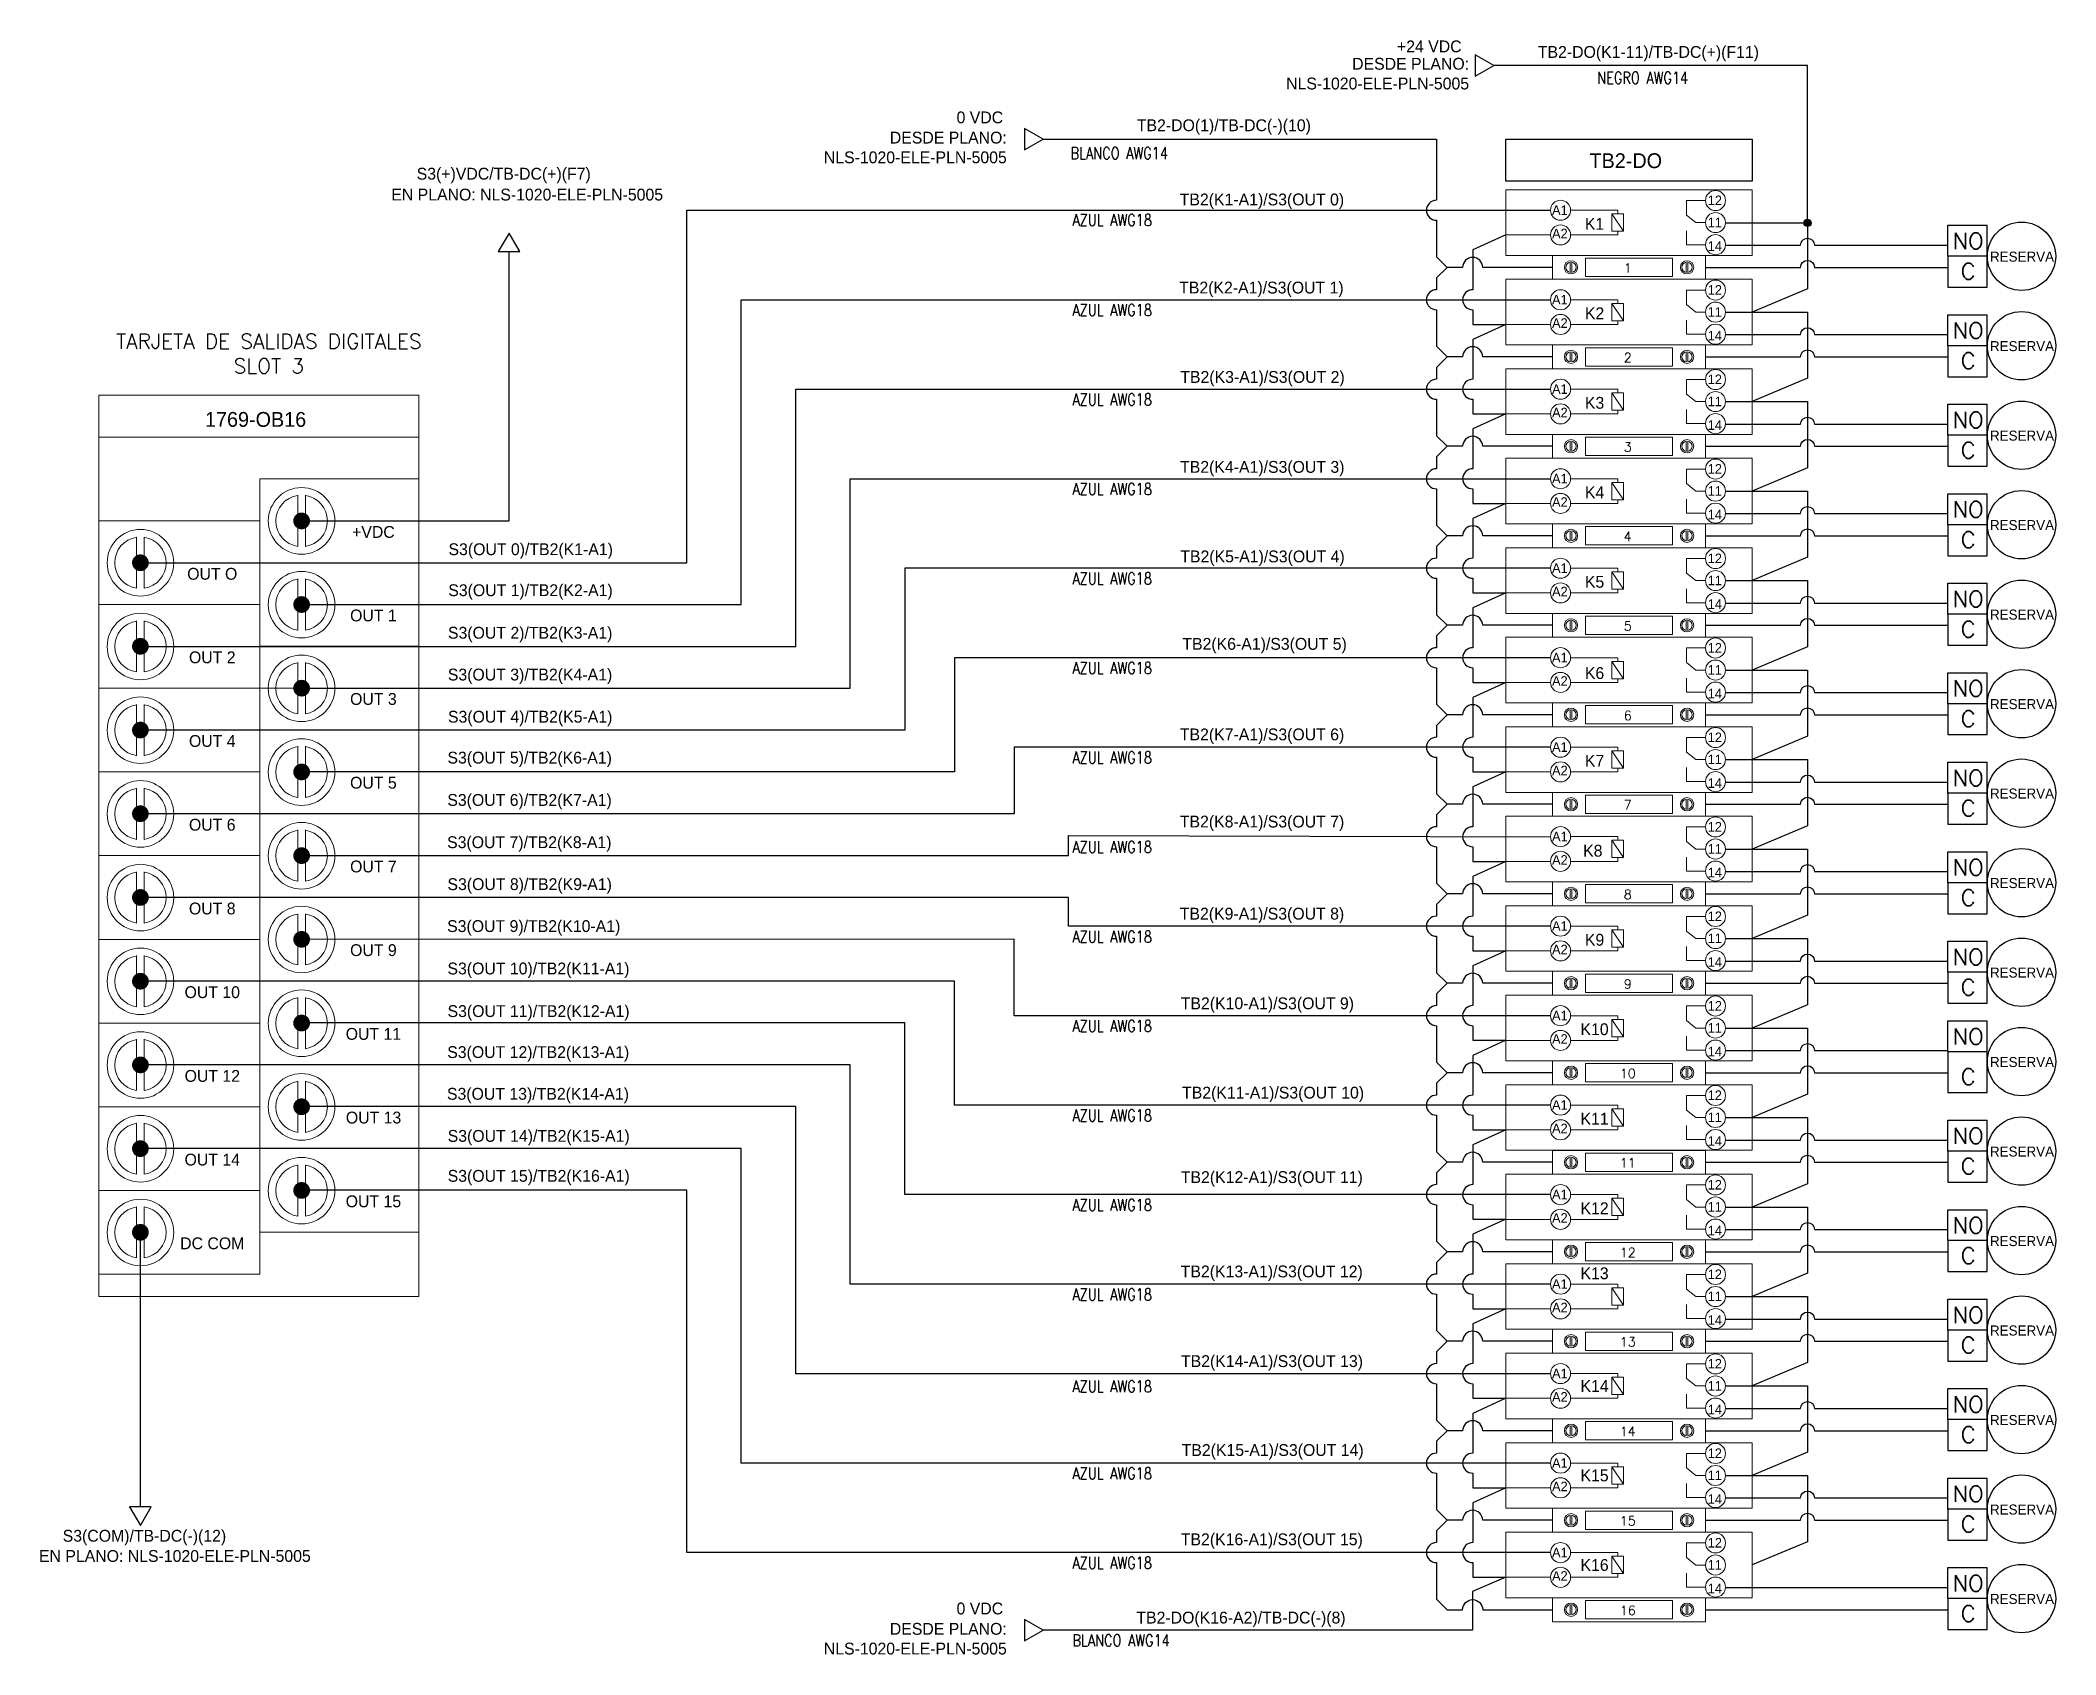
# Model space of a CAD drawing. Extents: x 4055 to 5088, y -104 to 153.
# Drawn here: x 4054.9 to 4327.4, y -65.3 to 152.9 of the extents above; entities that cross this region are included whole.
import ezdxf
from ezdxf.enums import TextEntityAlignment as Align

# ---------------------------------------------------------------- set-up
doc = ezdxf.new("R2010")
doc.units = 0
doc.header["$LTSCALE"] = 0.1
doc.header["$MEASUREMENT"] = 0
doc.layers.add('05-TEXTOS', color=7, linetype='Continuous')
for name, color, linetype, lineweight in [('EL-cables', 7, 'Continuous', 20), ('EL-componentes', 7, 'Continuous', 20), ('EL-titulos 3', 7, 'Continuous', 20), ('FO-Titulo', 7, 'Continuous', 40)]:
    doc.layers.add(name, color=color, linetype=linetype, lineweight=lineweight)
doc.styles.add('F1A', font='amir.shx')
doc.styles.add('ROMANS', font='romans.shx')

msp = doc.modelspace()

# ---------------------------------------------------------------- texts
at = {"layer": '05-TEXTOS', "lineweight": 25, "style": 'ROMANS'}
for s, p in [('NO', (4315.58, 124.72)), ('C', (4315.58, 120.63)), ('NO', (4315.58, 112.62)), ('C', (4315.58, 108.53)), ('NO', (4315.58, 100.53)), ('C', (4315.58, 96.43)), ('NO', (4315.58, 88.43)), ('C', (4315.58, 84.34)), ('NO', (4315.58, 76.34)), ('C', (4315.58, 72.24)), ('NO', (4315.58, 64.24)), ('C', (4315.58, 60.14)), ('NO', (4315.58, 52.14)), ('C', (4315.58, 48.05)), ('NO', (4315.58, 40.05)), ('C', (4315.58, 35.95)), ('NO', (4315.58, 27.95)), ('C', (4315.58, 23.85)), ('NO', (4315.58, 17.19)), ('C', (4315.58, 11.76)), ('NO', (4315.58, 3.76)), ('C', (4315.58, -0.34)), ('NO', (4315.58, -8.34)), ('C', (4315.58, -12.44)), ('NO', (4315.58, -20.44)), ('C', (4315.58, -24.53)), ('NO', (4315.58, -32.53)), ('C', (4315.58, -36.63)), ('NO', (4315.58, -44.63)), ('C', (4315.58, -48.72)), ('NO', (4315.58, -56.73)), ('C', (4315.58, -60.82))]:
    msp.add_text(s, height=2.2, dxfattribs=at).set_placement(p, align=Align.CENTER)
at = {"layer": 'EL-titulos 3', "lineweight": 25, "style": 'F1A'}
for s, height, p in [('+24 VDC', 1.6, (4242.71, 151.32)), ('TB2-DO(K1-11)/TB-DC(+)(F11)', 1.6, (4272.34, 150.57)), ('0 VDC', 1.6, (4181.94, 141.72)), ('TB2-DO', 2, (4269.28, 135.67)), ('S3(+)VDC/TB-DC(+)(F7)', 1.6, (4117.56, 134.11)), ('TB2(K1-A1)/S3(OUT 0)', 1.6, (4220.08, 130.63)), ('RESERVA', 1.356, (4322.86, 123.02)), ('TB2(K2-A1)/S3(OUT 1)', 1.6, (4220.01, 118.72)), ('RESERVA', 1.356, (4322.86, 110.93)), ('TB2(K3-A1)/S3(OUT 2)', 1.6, (4220.16, 106.64)), ('RESERVA', 1.356, (4322.86, 98.83)), ('TB2(K4-A1)/S3(OUT 3)', 1.6, (4220.13, 94.48)), ('RESERVA', 1.356, (4322.86, 86.74)), ('S3(OUT 0)/TB2(K1-A1)', 1.6, (4121.21, 83.35)), ('TB2(K5-A1)/S3(OUT 4)', 1.6, (4220.16, 82.38)), ('S3(OUT 1)/TB2(K2-A1)', 1.6, (4121.18, 77.81)), ('S3(OUT 2)/TB2(K3-A1)', 1.6, (4121.14, 72.06)), ('RESERVA', 1.356, (4322.86, 74.64)), ('TB2(K6-A1)/S3(OUT 5)', 1.6, (4220.44, 70.56)), ('S3(OUT 3)/TB2(K4-A1)', 1.6, (4121.12, 66.41)), ('RESERVA', 1.356, (4322.86, 62.54)), ('S3(OUT 4)/TB2(K5-A1)', 1.6, (4121.14, 60.71)), ('TB2(K7-A1)/S3(OUT 6)', 1.6, (4220.1, 58.32)), ('S3(OUT 5)/TB2(K6-A1)', 1.6, (4121.07, 55.18)), ('RESERVA', 1.356, (4322.86, 50.45)), ('S3(OUT 6)/TB2(K7-A1)', 1.6, (4121.05, 49.46)), ('TB2(K8-A1)/S3(OUT 7)', 1.6, (4220.1, 46.54)), ('S3(OUT 7)/TB2(K8-A1)', 1.6, (4121.02, 43.75)), ('S3(OUT 8)/TB2(K9-A1)', 1.6, (4121.07, 38.08)), ('RESERVA', 1.356, (4322.86, 38.35)), ('TB2(K9-A1)/S3(OUT 8)', 1.6, (4220.09, 34.09)), ('S3(OUT 9)/TB2(K10-A1)', 1.6, (4121.62, 32.41)), ('S3(OUT 10)/TB2(K11-A1)', 1.6, (4122.26, 26.68)), ('RESERVA', 1.356, (4322.86, 26.25)), ('S3(OUT 11)/TB2(K12-A1)', 1.6, (4122.27, 20.92)), ('TB2(K10-A1)/S3(OUT 9)', 1.6, (4220.82, 21.97)), ('S3(OUT 12)/TB2(K13-A1)', 1.6, (4122.23, 15.38)), ('RESERVA', 1.356, (4322.86, 14.16)), ('S3(OUT 13)/TB2(K14-A1)', 1.6, (4122.19, 9.74)), ('TB2(K11-A1)/S3(OUT 10)', 1.6, (4221.59, 9.9)), ('S3(OUT 14)/TB2(K15-A1)', 1.6, (4122.29, 4.05)), ('RESERVA', 1.356, (4322.86, 2.06)), ('S3(OUT 15)/TB2(K16-A1)', 1.6, (4122.29, -1.35)), ('TB2(K12-A1)/S3(OUT 11)', 1.6, (4221.42, -1.52)), ('RESERVA', 1.356, (4322.86, -10.04)), ('TB2(K13-A1)/S3(OUT 12)', 1.6, (4221.41, -14.27)), ('RESERVA', 1.356, (4322.86, -22.13)), ('TB2(K14-A1)/S3(OUT 13)', 1.6, (4221.44, -26.39)), ('RESERVA', 1.356, (4322.86, -34.23)), ('TB2(K15-A1)/S3(OUT 14)', 1.6, (4221.53, -38.41)), ('RESERVA', 1.356, (4322.86, -46.33)), ('S3(COM)/TB-DC(-)(12)', 1.6, (4068.98, -50)), ('TB2(K16-A1)/S3(OUT 15)', 1.6, (4221.42, -50.48)), ('RESERVA', 1.356, (4322.86, -58.42)), ('0 VDC', 1.6, (4181.94, -59.83)), ('TB2-DO(K16-A2)/TB-DC(-)(8)', 1.6, (4217.25, -61.06))]:
    msp.add_text(s, height=height, dxfattribs=at).set_placement(p, align=Align.CENTER)
at = {"layer": 'EL-titulos 3', "lineweight": 25, "style": 'ROMANS', "width": 0.8}
msp.add_text('NEGRO AWG14', height=1.6, dxfattribs=at).set_placement((4271.57, 147.07), align=Align.CENTER)
at = {"layer": 'EL-titulos 3', "lineweight": 25, "style": 'F1A'}
msp.add_text('TB2-DO(1)/TB-DC(-)(10)', height=1.6, dxfattribs=at).set_placement((4203.17, 140.66))
at = {"layer": 'EL-titulos 3', "lineweight": 25, "style": 'ROMANS', "width": 0.8}
for s, p in [('BLANCO AWG14', (4194.21, 136.88)), ('AZUL AWG18', (4194.46, 127.85)), ('AZUL AWG18', (4194.46, 115.68)), ('AZUL AWG18', (4194.46, 103.59)), ('AZUL AWG18', (4194.46, 91.49)), ('AZUL AWG18', (4194.46, 79.4)), ('AZUL AWG18', (4194.46, 67.3)), ('AZUL AWG18', (4194.46, 55.2)), ('AZUL AWG18', (4194.46, 43.11)), ('AZUL AWG18', (4194.46, 30.98)), ('AZUL AWG18', (4194.46, 18.91)), ('AZUL AWG18', (4194.46, 6.82)), ('AZUL AWG18', (4194.46, -5.28)), ('AZUL AWG18', (4194.46, -17.38)), ('AZUL AWG18', (4194.46, -29.81)), ('AZUL AWG18', (4194.46, -41.57)), ('AZUL AWG18', (4194.46, -53.66)), ('BLANCO AWG14', (4194.46, -64.14))]:
    msp.add_text(s, height=1.6, dxfattribs=at).set_placement(p)
at = {"layer": 'EL-titulos 3', "lineweight": 25, "char_height": 1.6, "style": 'F1A'}
for s, insert, width, attachment_point in [('\\pxqr;DESDE PLANO: NLS-1020-ELE-PLN-5005 ', (4211.64, 150.57), 36.4521, 1), ('\\pxqr;DESDE PLANO: NLS-1020-ELE-PLN-5005 ', (4149.13, 140.59), 36.4521, 1), ('\\pxql;EN PLANO: NLS-1020-ELE-PLN-5005 ', (4102.36, 132.89), 36.4521, 1), ('K1', (4265.06, 128.93), 2.9847, 2), ('K2', (4265.06, 116.84), 2.9847, 2), ('K3', (4265.06, 104.74), 2.9847, 2), ('K4', (4265.06, 92.64), 2.9847, 2), ('K5', (4265.06, 80.55), 2.9847, 2), ('K6', (4265.06, 68.21), 2.9847, 2), ('K7', (4265.06, 56.36), 2.9847, 2), ('K8', (4264.82, 44.2), 2.9847, 2), ('K9', (4265.06, 32.16), 2.9847, 2), ('K10', (4265.06, 20.07), 2.9847, 2), ('K11', (4265.06, 7.97), 2.9847, 2), ('K12', (4265.06, -4.13), 2.9847, 2), ('K13', (4265.06, -12.92), 2.9847, 2), ('K14', (4265.06, -28.15), 2.9847, 2), ('K15', (4265.06, -40.24), 2.9847, 2), ('\\pxql;EN PLANO: NLS-1020-ELE-PLN-5005 ', (4054.72, -51.13), 36.4521, 1), ('K16', (4265.06, -52.35), 2.9847, 2), ('\\pxqr;DESDE PLANO: NLS-1020-ELE-PLN-5005 ', (4149.13, -60.98), 36.4521, 1)]:
    msp.add_mtext(s, dxfattribs=dict(at, insert=insert, width=width, attachment_point=attachment_point))
at = {"layer": 'EL-titulos 3', "lineweight": 25, "insert": (4085.8, 110.59), "char_height": 2, "attachment_point": 5, "style": 'ROMANS'}
msp.add_mtext_dynamic_manual_height_columns('TARJETA DE SALIDAS DIGITALES\\PSLOT 3', width=61.6343, gutter_width=12.5, heights=[0], dxfattribs=at)
at = {"layer": 'FO-Titulo', "linetype": 'Continuous', "lineweight": 25, "style": 'ROMANS'}
for s, p in [('1', (4269.55, 121.54)), ('2', (4269.55, 109.44)), ('3', (4269.55, 97.34)), ('4', (4269.55, 85.25)), ('5', (4269.55, 73.15)), ('6', (4269.55, 61.05)), ('7', (4269.55, 48.96)), ('8', (4269.55, 36.86)), ('9', (4269.55, 24.76)), ('10', (4269.55, 12.67)), ('11', (4269.55, 0.57)), ('12', (4269.55, -11.53)), ('13', (4269.55, -23.62)), ('14', (4269.55, -35.72)), ('15', (4269.55, -47.81)), ('16', (4269.55, -59.91))]:
    msp.add_text(s, height=1.25, dxfattribs=at).set_placement(p, align=Align.CENTER)

# ---------------------------------------------------------------- blocks, each defined once
blk = doc.blocks.new('Relé')
for p, q in [((4165.33, 2773.76), (4113.77, 2773.76)), ((4113.77, 2773.76), (4113.77, 2760.03)), ((4165.33, 2773.76), (4165.33, 2760.03)), ((4137.18, 2768.71), (4137.18, 2769.48)), ((4151.59, 2771.51), (4155.56, 2771.51)), ((4151.59, 2771.51), (4151.59, 2768.46)), ((4138.38, 2765.08), (4135.98, 2768.71)), ((4153.57, 2766.89), (4151.59, 2768.46)), ((4151.59, 2765.2), (4151.59, 2762.27)), ((4155.56, 2766.89), (4153.57, 2766.89)), ((4137.18, 2765.08), (4137.18, 2764.31)), ((4151.59, 2762.27), (4155.56, 2762.27)), ((4165.33, 2760.03), (4113.77, 2760.03))]:
    blk.add_line(p, q)
at = {"flags": 128}
for points in [[(4127.3, 2769.48), (4137.18, 2769.48)], [(4113.77, 2764.31), (4123.11, 2764.31)], [(4127.3, 2764.31), (4137.18, 2764.31)]]:
    blk.add_lwpolyline(points, dxfattribs=at)
blk.add_lwpolyline([(4138.38, 2765.08), (4138.38, 2768.71), (4135.98, 2768.71), (4135.98, 2765.08)], close=True)
for centre in [(4125.2, 2769.48), (4157.66, 2771.51), (4125.2, 2764.31), (4157.66, 2766.89), (4157.66, 2762.27)]:
    blk.add_circle(centre, 2.1)
at = {"char_height": 1.5, "width": 4.5655, "attachment_point": 2, "style": 'F1A'}
for s, insert in [('{\\H1.3333x;A\\H1x;1}', (4125.06, 2770.51)), ('{\\H1.3333x;12}', (4157.52, 2772.55)), ('{\\H1.3333x;A2}', (4125.06, 2765.6)), ('{\\H1.3333x;11}', (4157.52, 2767.93)), ('{\\H1.3333x;14}', (4157.52, 2762.97))]:
    blk.add_mtext(s, dxfattribs=dict(at, insert=insert))
blk = doc.blocks.new('A$C48F95723')
for p, q in [((0, 116.17), (0, 0)), ((0, 116.17), (43.3, 116.17)), ((43.3, 0), (43.3, 116.17)), ((43.3, 0), (43.3, 116.17)), ((21.8, 110.52), (21.8, 3.02)), ((43.3, 110.52), (21.8, 110.52)), ((26.92, 108.32), (26.92, 101.39)), ((27.94, 108.32), (27.94, 101.39)), ((21.8, 104.86), (0, 104.86)), ((5.12, 102.66), (5.12, 95.73)), ((6.15, 102.66), (6.15, 95.73)), ((26.92, 97), (26.92, 90.08)), ((27.94, 97), (27.94, 90.08)), ((5.12, 91.35), (5.12, 84.42)), ((6.15, 91.35), (6.15, 84.42)), ((26.92, 85.69), (26.92, 78.76)), ((27.94, 85.69), (27.94, 78.76)), ((5.12, 80.03), (5.12, 73.1)), ((6.15, 80.03), (6.15, 73.1)), ((26.92, 74.37), (26.92, 67.45)), ((27.94, 74.37), (27.94, 67.45)), ((5.12, 68.72), (5.12, 61.79)), ((6.15, 68.72), (6.15, 61.79)), ((26.92, 63.06), (26.92, 56.13)), ((27.94, 63.06), (27.94, 56.13)), ((5.12, 57.4), (5.12, 50.47)), ((6.15, 57.4), (6.15, 50.47)), ((26.92, 51.74), (26.92, 44.82)), ((27.94, 51.74), (27.94, 44.82)), ((5.12, 46.09), (5.12, 39.16)), ((6.15, 46.09), (6.15, 39.16)), ((26.92, 40.43), (26.92, 33.5)), ((27.94, 40.43), (27.94, 33.5)), ((5.12, 34.77), (5.12, 27.84)), ((6.15, 34.77), (6.15, 27.84)), ((26.92, 29.11), (26.92, 22.18)), ((27.94, 29.11), (27.94, 22.18)), ((5.12, 23.45), (5.12, 16.53)), ((6.15, 23.45), (6.15, 16.53)), ((26.92, 17.8), (26.92, 10.87)), ((27.94, 17.8), (27.94, 10.87)), ((5.12, 12.14), (5.12, 5.21)), ((6.15, 12.14), (6.15, 5.21))]:
    blk.add_line(p, q)
blk.add_lwpolyline([(43.3, 116.17), (0, 116.17), (0, 121.83), (43.3, 121.83)], close=True)
at = {"const_width": 1.13, "flags": 128}
for points in [[(26.87, 104.84, 1), (28, 104.84, 1)], [(5.07, 99.18, 1), (6.2, 99.18, 1)], [(26.87, 93.54, 1), (28, 93.54, 1)], [(5.07, 87.89, 1), (6.2, 87.89, 1)], [(26.87, 82.23, 1), (28, 82.23, 1)], [(5.07, 76.57, 1), (6.2, 76.57, 1)], [(26.87, 70.91, 1), (28, 70.91, 1)], [(5.07, 65.26, 1), (6.2, 65.26, 1)], [(26.87, 59.6, 1), (28, 59.6, 1)], [(5.07, 53.94, 1), (6.2, 53.94, 1)], [(26.87, 48.28, 1), (28, 48.28, 1)], [(5.07, 42.62, 1), (6.2, 42.62, 1)], [(26.87, 36.97, 1), (28, 36.97, 1)], [(5.07, 31.31, 1), (6.2, 31.31, 1)], [(26.87, 25.65, 1), (28, 25.65, 1)], [(5.07, 19.99, 1), (6.2, 19.99, 1)], [(26.87, 14.34, 1), (28, 14.34, 1)], [(5.07, 8.68, 1), (6.2, 8.68, 1)]]:
    blk.add_lwpolyline(points, format="xyb", close=True, dxfattribs=at)
at = {"flags": 128}
for points in [[(21.8, 99.18), (43.3, 99.18)], [(0, 93.54), (21.8, 93.54)], [(21.8, 87.89), (43.3, 87.89)], [(0, 82.23), (27.43, 82.23)], [(21.8, 76.57), (43.3, 76.57)], [(0, 70.91), (21.8, 70.91)], [(21.8, 65.26), (43.3, 65.26)], [(0, 59.6), (21.8, 59.6)], [(21.8, 53.94), (43.3, 53.94)], [(0, 48.28), (21.8, 48.28)], [(21.8, 42.62), (43.3, 42.62)], [(0, 36.97), (21.8, 36.97)], [(21.8, 31.31), (43.3, 31.31)], [(0, 25.65), (21.8, 25.65)], [(21.8, 19.99), (43.3, 19.99)], [(0, 14.33), (21.8, 14.33)], [(21.8, 8.68), (43.3, 8.68)], [(0, 3.02), (21.8, 3.02)], [(0, 0), (43.3, 0)]]:
    blk.add_lwpolyline(points, dxfattribs=at)
for centre in [(27.43, 104.84), (5.64, 99.18), (27.43, 93.52), (5.64, 87.86), (27.43, 82.21), (5.64, 76.55), (27.43, 70.89), (5.64, 65.23), (27.43, 59.58), (5.64, 53.92), (27.43, 48.26), (5.64, 42.6), (27.43, 36.94), (5.64, 31.29), (27.43, 25.63), (5.64, 19.97), (27.43, 14.31), (5.64, 8.66)]:
    blk.add_circle(centre, 4.5)
for centre, start, end in [((27.43, 104.84), 98.4296, 261.5704), ((27.43, 104.84), 278.4296, 81.5704), ((5.64, 99.18), 98.4296, 261.5704), ((5.64, 99.18), 278.4296, 81.5704), ((27.43, 93.52), 98.4296, 261.5704), ((27.43, 93.52), 278.4296, 81.5704), ((5.64, 87.86), 98.4296, 261.5704), ((5.64, 87.86), 278.4296, 81.5704), ((27.43, 82.21), 98.4296, 261.5704), ((27.43, 82.21), 278.4296, 81.5704), ((5.64, 76.55), 98.4296, 261.5704), ((5.64, 76.55), 278.4296, 81.5704), ((27.43, 70.89), 98.4296, 261.5704), ((27.43, 70.89), 278.4296, 81.5704), ((5.64, 65.23), 98.4296, 261.5704), ((5.64, 65.23), 278.4296, 81.5704), ((27.43, 59.58), 98.4296, 261.5704), ((27.43, 59.58), 278.4296, 81.5704), ((5.64, 53.92), 98.4296, 261.5704), ((5.64, 53.92), 278.4296, 81.5704), ((27.43, 48.26), 98.4296, 261.5704), ((27.43, 48.26), 278.4296, 81.5704), ((5.64, 42.6), 98.4296, 261.5704), ((5.64, 42.6), 278.4296, 81.5704), ((27.43, 36.94), 98.4296, 261.5704), ((27.43, 36.94), 278.4296, 81.5704), ((5.64, 31.29), 98.4296, 261.5704), ((5.64, 31.29), 278.4296, 81.5704), ((27.43, 25.63), 98.4296, 261.5704), ((27.43, 25.63), 278.4296, 81.5704), ((5.64, 19.97), 98.4296, 261.5704), ((5.64, 19.97), 278.4296, 81.5704), ((27.43, 14.31), 98.4296, 261.5704), ((27.43, 14.31), 278.4296, 81.5704), ((5.64, 8.66), 98.4296, 261.5704), ((5.64, 8.66), 278.4296, 81.5704)]:
    blk.add_arc(centre, 3.48, start, end)
at = {"layer": 'EL-titulos 3', "style": 'F1A'}
blk.add_text('1769-OB16', height=2, dxfattribs=at).set_placement((21.21, 117.56), align=Align.CENTER)
for s, p in [('+VDC', (37.14, 103.35)), ('OUT O', (15.35, 97.69)), ('OUT 1', (37.14, 92.06)), ('OUT 2', (15.35, 86.4)), ('OUT 3', (37.14, 80.77)), ('OUT 4', (15.35, 75.09)), ('OUT 5', (37.14, 69.45)), ('OUT 6', (15.35, 63.77)), ('OUT 7', (37.14, 58.13)), ('OUT 8', (15.35, 52.45)), ('OUT 9', (37.14, 46.82)), ('OUT 10', (15.35, 41.14)), ('OUT 11', (37.14, 35.5)), ('OUT 12', (15.36, 29.82)), ('OUT 13', (37.16, 24.19)), ('OUT 14', (15.35, 18.51)), ('OUT 15', (37.14, 12.87)), ('DC COM', (15.35, 7.19))]:
    blk.add_text(s, height=1.6, dxfattribs=at).set_placement(p, align=Align.MIDDLE_CENTER)
blk = doc.blocks.new('A$C5F34184E')
for p, q in [((-14.03, 0), (14.03, 0)), ((-14.03, 0), (-14.03, -4.38)), ((-10.78, -1.25), (-10.78, -3.12)), ((-10.5, -1.25), (-10.5, -3.12)), ((10.5, -1.25), (10.5, -3.12)), ((10.78, -1.25), (10.78, -3.12)), ((14.03, 0), (14.03, -4.38)), ((-14.03, -4.38), (14.03, -4.38))]:
    blk.add_line(p, q)
blk.add_lwpolyline([(-7.97, -0.51), (7.97, -0.51), (7.97, -3.87), (-7.97, -3.87)], close=True)
for centre in [(-10.64, -2.19), (10.64, -2.19)]:
    blk.add_circle(centre, 1.22)
for centre, start, end in [((-10.64, -2.19), 98.4296, 261.5704), ((-10.64, -2.19), 278.4296, 81.5704), ((10.64, -2.19), 98.4296, 261.5704), ((10.64, -2.19), 278.4296, 81.5704)]:
    blk.add_arc(centre, 0.941, start, end)

# ---------------------------------------------------------------- hatches: boundary and pattern name
at = {"layer": 'EL-cables', "lineweight": 25}
h = msp.add_hatch(color=256, dxfattribs=at)
h.dxf.hatch_style = 1
h.paths.add_polyline_path([(4294.35, 128.26, 1), (4293.35, 128.26, 1)])

# ---------------------------------------------------------------- linework, layer by layer
at = {"lineweight": 25}
for p, q in [((4312.82, 127.94), (4318.16, 127.94)), ((4312.82, 123.76), (4312.82, 127.94)), ((4312.82, 123.76), (4312.82, 127.94)), ((4318.16, 119.57), (4318.16, 127.94)), ((4318.18, 123.76), (4312.82, 123.76)), ((4318.18, 123.76), (4312.82, 123.76)), ((4312.82, 123.76), (4312.82, 119.57)), ((4318.18, 123.76), (4312.82, 123.76)), ((4318.18, 123.76), (4312.82, 123.76)), ((4312.82, 123.76), (4312.82, 119.57)), ((4312.82, 119.57), (4318.16, 119.57)), ((4312.82, 115.85), (4318.16, 115.85)), ((4312.82, 111.66), (4312.82, 115.85)), ((4312.82, 111.66), (4312.82, 115.85)), ((4318.16, 107.47), (4318.16, 115.85)), ((4318.18, 111.66), (4312.82, 111.66)), ((4318.18, 111.66), (4312.82, 111.66)), ((4312.82, 111.66), (4312.82, 107.47)), ((4318.18, 111.66), (4312.82, 111.66)), ((4318.18, 111.66), (4312.82, 111.66)), ((4312.82, 111.66), (4312.82, 107.47)), ((4312.82, 107.47), (4318.16, 107.47)), ((4312.82, 103.75), (4318.16, 103.75)), ((4312.82, 99.56), (4312.82, 103.75)), ((4312.82, 99.56), (4312.82, 103.75)), ((4318.16, 95.38), (4318.16, 103.75)), ((4318.18, 99.56), (4312.82, 99.56)), ((4318.18, 99.56), (4312.82, 99.56)), ((4312.82, 99.56), (4312.82, 95.38)), ((4318.18, 99.56), (4312.82, 99.56)), ((4318.18, 99.56), (4312.82, 99.56)), ((4312.82, 99.56), (4312.82, 95.38)), ((4312.82, 95.38), (4318.16, 95.38)), ((4312.82, 91.65), (4318.16, 91.65)), ((4312.82, 87.47), (4312.82, 91.65)), ((4312.82, 87.47), (4312.82, 91.65)), ((4318.16, 83.28), (4318.16, 91.65)), ((4318.18, 87.47), (4312.82, 87.47)), ((4318.18, 87.47), (4312.82, 87.47)), ((4312.82, 87.47), (4312.82, 83.28)), ((4318.18, 87.47), (4312.82, 87.47)), ((4318.18, 87.47), (4312.82, 87.47)), ((4312.82, 87.47), (4312.82, 83.28)), ((4312.82, 83.28), (4318.16, 83.28)), ((4312.82, 79.56), (4318.16, 79.56)), ((4312.82, 75.37), (4312.82, 79.56)), ((4312.82, 75.37), (4312.82, 79.56)), ((4318.16, 71.18), (4318.16, 79.56)), ((4318.18, 75.37), (4312.82, 75.37)), ((4318.18, 75.37), (4312.82, 75.37)), ((4312.82, 75.37), (4312.82, 71.18)), ((4318.18, 75.37), (4312.82, 75.37)), ((4318.18, 75.37), (4312.82, 75.37)), ((4312.82, 75.37), (4312.82, 71.18)), ((4312.82, 71.18), (4318.16, 71.18)), ((4312.82, 67.46), (4318.16, 67.46)), ((4312.82, 63.27), (4312.82, 67.46)), ((4312.82, 63.27), (4312.82, 67.46)), ((4318.16, 59.09), (4318.16, 67.46)), ((4318.18, 63.27), (4312.82, 63.27)), ((4318.18, 63.27), (4312.82, 63.27)), ((4312.82, 63.27), (4312.82, 59.09)), ((4318.18, 63.27), (4312.82, 63.27)), ((4318.18, 63.27), (4312.82, 63.27)), ((4312.82, 63.27), (4312.82, 59.09)), ((4312.82, 59.09), (4318.16, 59.09)), ((4312.82, 55.36), (4318.16, 55.36)), ((4312.82, 51.18), (4312.82, 55.36)), ((4312.82, 51.18), (4312.82, 55.36)), ((4318.16, 46.99), (4318.16, 55.36)), ((4318.18, 51.18), (4312.82, 51.18)), ((4318.18, 51.18), (4312.82, 51.18)), ((4312.82, 51.18), (4312.82, 46.99)), ((4318.18, 51.18), (4312.82, 51.18)), ((4318.18, 51.18), (4312.82, 51.18)), ((4312.82, 51.18), (4312.82, 46.99)), ((4312.82, 46.99), (4318.16, 46.99)), ((4312.82, 43.27), (4318.16, 43.27)), ((4312.82, 39.08), (4312.82, 43.27)), ((4312.82, 39.08), (4312.82, 43.27)), ((4318.16, 34.89), (4318.16, 43.27)), ((4318.18, 39.08), (4312.82, 39.08)), ((4318.18, 39.08), (4312.82, 39.08)), ((4312.82, 39.08), (4312.82, 34.89)), ((4318.18, 39.08), (4312.82, 39.08)), ((4318.18, 39.08), (4312.82, 39.08)), ((4312.82, 39.08), (4312.82, 34.89)), ((4312.82, 34.89), (4318.16, 34.89)), ((4312.82, 31.17), (4318.16, 31.17)), ((4312.82, 26.98), (4312.82, 31.17)), ((4312.82, 26.98), (4312.82, 31.17)), ((4318.16, 22.8), (4318.16, 31.17)), ((4318.18, 26.98), (4312.82, 26.98)), ((4318.18, 26.98), (4312.82, 26.98)), ((4312.82, 26.98), (4312.82, 22.8)), ((4318.18, 26.98), (4312.82, 26.98)), ((4318.18, 26.98), (4312.82, 26.98)), ((4312.82, 26.98), (4312.82, 22.8)), ((4312.82, 22.8), (4318.16, 22.8)), ((4312.82, 20.42), (4318.16, 20.42)), ((4312.82, 16.23), (4312.82, 20.42)), ((4312.82, 16.23), (4312.82, 20.42)), ((4318.16, 10.7), (4318.16, 20.42)), ((4318.18, 16.23), (4312.82, 16.23)), ((4318.18, 16.23), (4312.82, 16.23)), ((4318.18, 16.23), (4312.82, 16.23)), ((4318.18, 16.23), (4312.82, 16.23)), ((4312.82, 16.23), (4312.82, 10.7)), ((4312.82, 14.89), (4312.82, 10.7)), ((4312.82, 10.7), (4318.16, 10.7)), ((4312.82, 6.98), (4318.16, 6.98)), ((4312.82, 2.79), (4312.82, 6.98)), ((4312.82, 2.79), (4312.82, 6.98)), ((4318.16, -1.4), (4318.16, 6.98)), ((4318.18, 2.79), (4312.82, 2.79)), ((4318.18, 2.79), (4312.82, 2.79)), ((4312.82, 2.79), (4312.82, -1.4)), ((4318.18, 2.79), (4312.82, 2.79)), ((4318.18, 2.79), (4312.82, 2.79)), ((4312.82, 2.79), (4312.82, -1.4)), ((4312.82, -1.4), (4318.16, -1.4)), ((4312.82, -5.12), (4318.16, -5.12)), ((4312.82, -9.3), (4312.82, -5.12)), ((4312.82, -9.3), (4312.82, -5.12)), ((4318.16, -13.49), (4318.16, -5.12)), ((4318.18, -9.3), (4312.82, -9.3)), ((4318.18, -9.3), (4312.82, -9.3)), ((4312.82, -9.3), (4312.82, -13.49)), ((4318.18, -9.3), (4312.82, -9.3)), ((4318.18, -9.3), (4312.82, -9.3)), ((4312.82, -9.3), (4312.82, -13.49)), ((4312.82, -13.49), (4318.16, -13.49)), ((4312.82, -17.21), (4318.16, -17.21)), ((4312.82, -21.4), (4312.82, -17.21)), ((4312.82, -21.4), (4312.82, -17.21)), ((4318.16, -25.59), (4318.16, -17.21)), ((4318.18, -21.4), (4312.82, -21.4)), ((4318.18, -21.4), (4312.82, -21.4)), ((4312.82, -21.4), (4312.82, -25.59)), ((4318.18, -21.4), (4312.82, -21.4)), ((4318.18, -21.4), (4312.82, -21.4)), ((4312.82, -21.4), (4312.82, -25.59)), ((4312.82, -25.59), (4318.16, -25.59)), ((4312.82, -29.31), (4318.16, -29.31)), ((4312.82, -33.5), (4312.82, -29.31)), ((4312.82, -33.5), (4312.82, -29.31)), ((4318.16, -37.68), (4318.16, -29.31)), ((4318.18, -33.5), (4312.82, -33.5)), ((4318.18, -33.5), (4312.82, -33.5)), ((4312.82, -33.5), (4312.82, -37.68)), ((4318.18, -33.5), (4312.82, -33.5)), ((4318.18, -33.5), (4312.82, -33.5)), ((4312.82, -33.5), (4312.82, -37.68)), ((4312.82, -37.68), (4318.16, -37.68)), ((4312.82, -41.41), (4318.16, -41.41)), ((4312.82, -45.59), (4312.82, -41.41)), ((4312.82, -45.59), (4312.82, -41.41)), ((4318.16, -49.78), (4318.16, -41.41)), ((4318.18, -45.59), (4312.82, -45.59)), ((4318.18, -45.59), (4312.82, -45.59)), ((4312.82, -45.59), (4312.82, -49.78)), ((4318.18, -45.59), (4312.82, -45.59)), ((4318.18, -45.59), (4312.82, -45.59)), ((4312.82, -45.59), (4312.82, -49.78)), ((4312.82, -49.78), (4318.16, -49.78)), ((4312.82, -53.5), (4318.16, -53.5)), ((4312.82, -57.69), (4312.82, -53.5)), ((4312.82, -57.69), (4312.82, -53.5)), ((4318.16, -61.88), (4318.16, -53.5)), ((4318.18, -57.69), (4312.82, -57.69)), ((4318.18, -57.69), (4312.82, -57.69)), ((4312.82, -57.69), (4312.82, -61.88)), ((4318.18, -57.69), (4312.82, -57.69)), ((4318.18, -57.69), (4312.82, -57.69)), ((4312.82, -57.69), (4312.82, -61.88)), ((4312.82, -61.88), (4318.16, -61.88))]:
    msp.add_line(p, q, dxfattribs=at)
at = {"ltscale": 0.1}
for points in [[(4190.51, 139.59), (4243.68, 139.59), (4243.68, 131.32, 1), (4243.68, 128.61), (4243.68, 123.68), (4245.11, 122.25), (4243.68, 120.82), (4243.68, 119.23, 1), (4243.68, 116.52), (4243.68, 111.59), (4245.11, 110.16), (4243.68, 108.73), (4243.68, 107.13, 1), (4243.68, 104.42), (4243.68, 99.49), (4245.11, 98.06), (4243.68, 96.63), (4243.68, 95.03, 1), (4243.68, 92.32), (4243.68, 87.4), (4245.11, 85.96), (4243.68, 84.53), (4243.68, 82.94, 1), (4243.68, 80.23), (4243.68, 75.3), (4245.11, 73.87), (4243.68, 72.44), (4243.68, 70.84, 1), (4243.68, 68.13), (4243.68, 63.2), (4245.11, 61.77), (4243.68, 60.34), (4243.68, 58.74, 1), (4243.68, 56.03), (4243.68, 51.11), (4245.11, 49.68), (4243.68, 48.24), (4243.68, 46.65, 1), (4243.68, 43.94), (4243.68, 39.01), (4245.11, 37.58), (4243.68, 36.15), (4243.68, 34.55, 1), (4243.68, 31.84), (4243.68, 26.91), (4245.11, 25.48), (4243.68, 24.05), (4243.68, 22.46, 1), (4243.68, 19.75), (4243.68, 14.82), (4245.11, 13.39), (4243.68, 11.96), (4243.68, 10.36, 1), (4243.68, 7.65), (4243.68, 2.72), (4245.11, 1.29), (4243.68, -0.14), (4243.68, -1.74, 1), (4243.68, -4.45), (4243.68, -9.38), (4245.11, -10.81), (4243.68, -12.24), (4243.68, -13.83, 1), (4243.68, -16.54), (4243.68, -21.47), (4245.11, -22.9), (4243.68, -24.33), (4243.68, -25.93, 1), (4243.68, -28.64), (4243.68, -33.57), (4245.11, -35), (4243.68, -36.43), (4243.68, -38.03, 1), (4243.68, -40.74), (4243.68, -45.67), (4245.11, -47.1), (4243.68, -48.53), (4243.68, -50.12, 1), (4243.68, -52.83), (4243.68, -57.76), (4245.11, -59.19), (4247.22, -59.19, -1), (4249.93, -59.19), (4259.38, -59.19)], [(4259.38, 122.25), (4249.93, 122.25, 1), (4247.22, 122.25), (4245.11, 122.25)], [(4259.38, 110.16), (4249.93, 110.16, 1), (4247.22, 110.16), (4245.11, 110.16)], [(4259.38, 98.06), (4249.93, 98.06, 1), (4247.22, 98.06), (4245.11, 98.06)], [(4259.38, 85.96), (4249.93, 85.96, 1), (4247.22, 85.96), (4245.11, 85.96)], [(4259.38, 73.87), (4249.93, 73.87, 1), (4247.22, 73.87), (4245.11, 73.87)], [(4259.38, 61.77), (4249.93, 61.77, 1), (4247.22, 61.77), (4245.11, 61.77)], [(4259.38, 49.68), (4249.93, 49.68, 1), (4247.22, 49.68), (4245.11, 49.68)], [(4259.38, 37.58), (4249.93, 37.58, 1), (4247.22, 37.58), (4245.11, 37.58)], [(4259.38, 25.48), (4249.93, 25.48, 1), (4247.22, 25.48), (4245.11, 25.48)], [(4259.38, 13.39), (4249.93, 13.39, 1), (4247.22, 13.39), (4245.11, 13.39)], [(4259.38, 1.29), (4249.93, 1.29, 1), (4247.22, 1.29), (4245.11, 1.29)], [(4259.38, -10.81), (4249.93, -10.81, 1), (4247.22, -10.81), (4245.11, -10.81)], [(4259.38, -22.9), (4249.93, -22.9, 1), (4247.22, -22.9), (4245.11, -22.9)], [(4259.38, -35), (4249.93, -35, 1), (4247.22, -35), (4245.11, -35)], [(4259.38, -47.1), (4249.93, -47.1, 1), (4247.22, -47.1), (4245.11, -47.1)]]:
    msp.add_lwpolyline(points, format="xyb", dxfattribs=at)
for points in [[(4282.76, 116.21), (4293.85, 116.21), (4293.85, 107.26), (4286.36, 104.11)], [(4282.76, 104.11), (4293.85, 104.11), (4293.85, 95.16), (4286.36, 92.01)], [(4282.76, 92.01), (4293.85, 92.01), (4293.85, 83.06), (4286.36, 79.92)], [(4282.76, 79.92), (4293.85, 79.92), (4293.85, 70.97), (4286.36, 67.82)], [(4282.76, 67.82), (4293.85, 67.82), (4293.85, 58.87), (4286.36, 55.72)], [(4282.76, 55.72), (4293.85, 55.72), (4293.85, 46.78), (4286.36, 43.63)], [(4282.76, 43.63), (4293.85, 43.63), (4293.85, 34.68), (4286.36, 31.53)], [(4282.76, 31.53), (4293.85, 31.53), (4293.85, 22.58), (4286.36, 19.43)], [(4282.76, 19.43), (4293.85, 19.43), (4293.85, 10.49), (4286.36, 7.34)], [(4282.76, 7.34), (4293.85, 7.34), (4293.85, -1.61), (4286.36, -4.76)], [(4282.76, -4.76), (4293.85, -4.76), (4293.85, -13.71), (4286.36, -16.85)], [(4282.76, -16.85), (4293.85, -16.85), (4293.85, -25.8), (4286.36, -28.95)], [(4282.76, -28.95), (4293.85, -28.95), (4293.85, -37.9), (4286.36, -41.05)], [(4282.76, -41.05), (4293.85, -41.05), (4293.85, -50), (4286.36, -53.14)]]:
    msp.add_lwpolyline(points, dxfattribs=at)
at = {"lineweight": 25, "ltscale": 0.1}
msp.add_lwpolyline([(4259.11, 33.2), (4193.91, 33.2), (4193.91, 37.08), (4068.43, 37.08)], dxfattribs=at)
at = {"lineweight": 25}
for centre in [(4322.79, 123.76), (4322.79, 111.66), (4322.79, 99.56), (4322.79, 87.47), (4322.79, 75.37), (4322.79, 63.27), (4322.79, 51.18), (4322.79, 39.08), (4322.79, 26.98), (4322.79, 14.89), (4322.79, 2.79), (4322.79, -9.3), (4322.79, -21.4), (4322.79, -33.5), (4322.79, -45.59), (4322.79, -57.69)]:
    msp.add_circle(centre, 4.62, dxfattribs=at)
at = {"layer": 'EL-cables', "lineweight": 25}
for p, q in [((4142.33, 82.31), (4142.33, 129.97)), ((4142.33, 129.97), (4259.11, 129.97)), ((4068.43, 82.31), (4142.33, 82.31)), ((4068.43, -45.28), (4068.43, -8.19))]:
    msp.add_line(p, q, dxfattribs=at)
for points in [[(4293.35, 128.26), (4293.85, 128.26), (4293.85, 149.54), (4251.42, 149.54)], [(4282.76, 128.26), (4293.35, 128.26)], [(4293.85, 127.76), (4293.85, 119.35), (4286.36, 116.21)], [(4090.23, 87.97), (4118.28, 87.97), (4118.28, 124.38)], [(4259.11, 81.58), (4171.81, 81.58), (4171.81, 59.71), (4068.43, 59.71)], [(4259.11, 69.49), (4178.53, 69.49), (4178.53, 54.07), (4090.23, 54.07)], [(4259.11, 57.39), (4186.56, 57.39), (4186.56, 48.39), (4068.43, 48.39)], [(4090.23, 42.76), (4193.91, 42.76), (4193.91, 45.45), (4259.11, 45.29)], [(4259.11, 21.1), (4186.56, 21.1), (4186.56, 31.44), (4090.23, 31.42)], [(4259.11, 9), (4178.53, 9), (4178.53, 25.76), (4068.43, 25.76)], [(4259.11, -3.09), (4171.81, -3.09), (4171.81, 20.12), (4090.23, 20.12)], [(4259.11, -15.19), (4164.4, -15.19), (4164.4, 14.44), (4068.41, 14.44)], [(4259.11, -27.29), (4157.05, -27.29), (4157.05, 8.81), (4090.21, 8.81)], [(4259.11, -39.38), (4149.68, -39.38), (4149.68, 3.15), (4068.43, 3.15)], [(4259.11, -51.48), (4142.33, -51.48), (4142.33, -2.48), (4090.21, -2.48)], [(4282.76, -56.19), (4312.82, -56.19)], [(4280.06, -59.19), (4312.82, -59.19)]]:
    msp.add_lwpolyline(points, dxfattribs=at)
for points in [[(4253.08, 126.64), (4248.58, 124.61), (4248.58, 119.23, 1), (4248.58, 116.52), (4248.58, 114.54), (4253.08, 114.54), (4248.58, 112.51), (4248.58, 107.13, 1), (4248.58, 104.42), (4248.58, 102.44), (4253.08, 102.44), (4248.58, 100.41), (4248.58, 95.03, 1), (4248.58, 92.32), (4248.58, 90.35), (4253.08, 90.35), (4248.58, 88.32), (4248.58, 82.94, 1), (4248.58, 80.23), (4248.58, 78.25), (4253.08, 78.25), (4248.58, 76.22), (4248.58, 70.84, 1), (4248.58, 68.13), (4248.58, 66.15), (4253.08, 66.15), (4248.58, 64.12), (4248.58, 58.74, 1), (4248.58, 56.03), (4248.58, 54.06), (4253.08, 54.06), (4248.58, 52.03), (4248.58, 46.65, 1), (4248.58, 43.94), (4248.58, 41.96), (4253.08, 41.96), (4248.58, 39.93), (4248.58, 34.55, 1), (4248.58, 31.84), (4248.58, 29.86), (4253.08, 29.86), (4248.58, 27.83), (4248.58, 22.46, 1), (4248.58, 19.75), (4248.58, 17.77), (4253.08, 17.77), (4248.58, 15.74), (4248.58, 10.36, 1), (4248.58, 7.65), (4248.58, 5.67), (4253.08, 5.67), (4248.58, 3.64), (4248.58, -1.74, 1), (4248.58, -4.45), (4248.58, -6.42), (4253.08, -6.42), (4248.58, -8.45), (4248.58, -13.83, 1), (4248.58, -16.54), (4248.58, -18.52), (4253.08, -18.52), (4248.58, -20.55), (4248.58, -25.93, 1), (4248.58, -28.64), (4248.58, -30.62), (4253.08, -30.62), (4248.58, -32.65), (4248.58, -38.03, 1), (4248.58, -40.74), (4248.58, -42.71), (4253.08, -42.71), (4248.58, -44.74), (4248.58, -50.12, 1), (4248.58, -52.83), (4248.58, -54.81), (4253.08, -54.81), (4248.54, -56.75), (4248.57, -61.95), (4190.51, -61.95)], [(4282.76, 125.26), (4292.91, 125.26, -1), (4294.79, 125.26), (4312.82, 125.26)], [(4280.06, 122.25), (4292.91, 122.25, -1), (4294.79, 122.25), (4312.82, 122.25)], [(4282.76, 113.16), (4292.91, 113.16, -1), (4294.79, 113.16), (4312.82, 113.16)], [(4280.06, 110.16), (4292.91, 110.16, -1), (4294.79, 110.16), (4312.82, 110.16)], [(4282.76, 101.06), (4292.91, 101.06, -1), (4294.79, 101.06), (4312.82, 101.06)], [(4280.06, 98.06), (4292.91, 98.06, -1), (4294.79, 98.06), (4312.82, 98.06)], [(4282.76, 88.97), (4292.91, 88.97, -1), (4294.79, 88.97), (4312.82, 88.97)], [(4280.06, 85.96), (4292.91, 85.96, -1), (4294.79, 85.96), (4312.82, 85.96)], [(4282.76, 76.87), (4292.91, 76.87, -1), (4294.79, 76.87), (4312.82, 76.87)], [(4280.06, 73.87), (4292.91, 73.87, -1), (4294.79, 73.87), (4312.82, 73.87)], [(4282.76, 64.78), (4292.91, 64.78, -1), (4294.79, 64.78), (4312.82, 64.78)], [(4280.06, 61.77), (4292.91, 61.77, -1), (4294.79, 61.77), (4312.82, 61.77)], [(4282.76, 52.68), (4292.91, 52.68, -1), (4294.79, 52.68), (4312.82, 52.68)], [(4280.06, 49.68), (4292.91, 49.68, -1), (4294.79, 49.68), (4312.82, 49.68)], [(4282.76, 40.58), (4292.91, 40.58, -1), (4294.79, 40.58), (4312.82, 40.58)], [(4280.06, 37.58), (4292.91, 37.58, -1), (4294.79, 37.58), (4312.82, 37.58)], [(4282.76, 28.49), (4292.91, 28.49, -1), (4294.79, 28.49), (4312.82, 28.49)], [(4280.06, 25.48), (4292.91, 25.48, -1), (4294.79, 25.48), (4312.82, 25.48)], [(4282.76, 16.39), (4292.91, 16.39, -1), (4294.79, 16.39), (4312.82, 16.39)], [(4280.06, 13.39), (4292.91, 13.39, -1), (4294.79, 13.39), (4312.82, 13.39)], [(4282.76, 4.29), (4292.91, 4.29, -1), (4294.79, 4.29), (4312.82, 4.29)], [(4280.06, 1.29), (4292.91, 1.29, -1), (4294.79, 1.29), (4312.82, 1.29)], [(4282.76, -7.8), (4292.91, -7.8, -1), (4294.79, -7.8), (4312.82, -7.8)], [(4280.06, -10.81), (4292.91, -10.81, -1), (4294.79, -10.81), (4312.82, -10.81)], [(4282.76, -19.9), (4292.91, -19.9, -1), (4294.79, -19.9), (4312.82, -19.9)], [(4280.06, -22.9), (4292.91, -22.9, -1), (4294.79, -22.9), (4312.82, -22.9)], [(4282.76, -32), (4292.91, -32, -1), (4294.79, -32), (4312.82, -32)], [(4280.06, -35), (4292.91, -35, -1), (4294.79, -35), (4312.82, -35)], [(4282.76, -44.09), (4292.91, -44.09, -1), (4294.79, -44.09), (4312.82, -44.09)], [(4280.06, -47.1), (4292.91, -47.1, -1), (4294.79, -47.1), (4312.82, -47.1)]]:
    msp.add_lwpolyline(points, format="xyb", dxfattribs=at)
at = {"layer": 'EL-cables', "lineweight": 25, "flags": 128}
for points in [[(4090.23, 76.68), (4149.68, 76.68), (4149.68, 117.87), (4259.11, 117.87)], [(4068.43, 71.02), (4157.05, 71.02), (4157.05, 105.78), (4259.11, 105.78)], [(4090.23, 65.39), (4164.4, 65.39), (4164.4, 93.68), (4259.11, 93.68)]]:
    msp.add_lwpolyline(points, dxfattribs=at)
at = {"layer": 'EL-cables', "lineweight": 25}
msp.add_circle((4293.85, 128.26), 0.5, dxfattribs=at)
at = {"layer": 'EL-componentes', "lineweight": 25}
msp.add_lwpolyline([(4286.36, 139.58), (4286.36, 133.88), (4253.08, 133.88), (4253.08, 139.58), (4286.36, 139.58), (4286.36, 139.58)], dxfattribs=at)
at = {"layer": 'EL-titulos 3', "lineweight": 25}
for points in [[(4251.42, 149.54), (4248.91, 150.99), (4248.91, 148.09)], [(4190.51, 139.59), (4188, 141.04), (4188, 138.14)], [(4118.28, 126.89), (4116.83, 124.38), (4119.73, 124.38)], [(4068.43, -47.79), (4069.88, -45.28), (4066.98, -45.28)], [(4190.51, -61.95), (4188, -60.5), (4188, -63.4)]]:
    msp.add_lwpolyline(points, close=True, dxfattribs=at)

# ---------------------------------------------------------------- block references
at = {"layer": 'EL-componentes', "lineweight": 25, "xscale": 0.6455077042466628, "yscale": 0.6455077042466628, "zscale": 0.6455077042466628}
for p in [(1597.61, -1657.75), (1597.61, -1669.85), (1597.61, -1681.94), (1597.61, -1694.04), (1597.61, -1706.14), (1597.61, -1718.23), (1597.61, -1730.33), (1597.61, -1742.42), (1597.61, -1754.52), (1597.61, -1766.62), (1597.61, -1778.71), (1597.61, -1790.81), (1597.61, -1802.91), (1597.61, -1815), (1597.61, -1827.1), (1597.61, -1839.2)]:
    msp.add_blockref('Relé', p, dxfattribs=at)
at = {"layer": 'EL-componentes', "lineweight": 25, "ltscale": 0.1, "xscale": 0.7373835000000001, "yscale": 0.7373835000000001, "zscale": 0.7373835000000001}
for p in [(4269.72, 123.87), (4269.72, 111.77), (4269.72, 99.68), (4269.72, 87.58), (4269.72, 75.48), (4269.72, 63.39), (4269.72, 51.29), (4269.72, 39.19), (4269.72, 27.1), (4269.72, 15), (4269.72, 2.9), (4269.72, -9.19), (4269.72, -21.29), (4269.72, -33.39), (4269.72, -45.48), (4269.72, -57.58)]:
    msp.add_blockref('A$C5F34184E', p, dxfattribs=at)
at = {"layer": 'EL-componentes', "lineweight": 25}
msp.add_blockref('A$C48F95723', (4062.8, -16.86), dxfattribs=at)

msp.set_redraw_order([(e.dxf.handle, doc.entitydb.next_handle()) for e in msp.query("TEXT MTEXT ATTDEF DIMENSION ARC_DIMENSION")])  # texts and dimensions are drawn at this point

doc.saveas('drawing.dxf')
